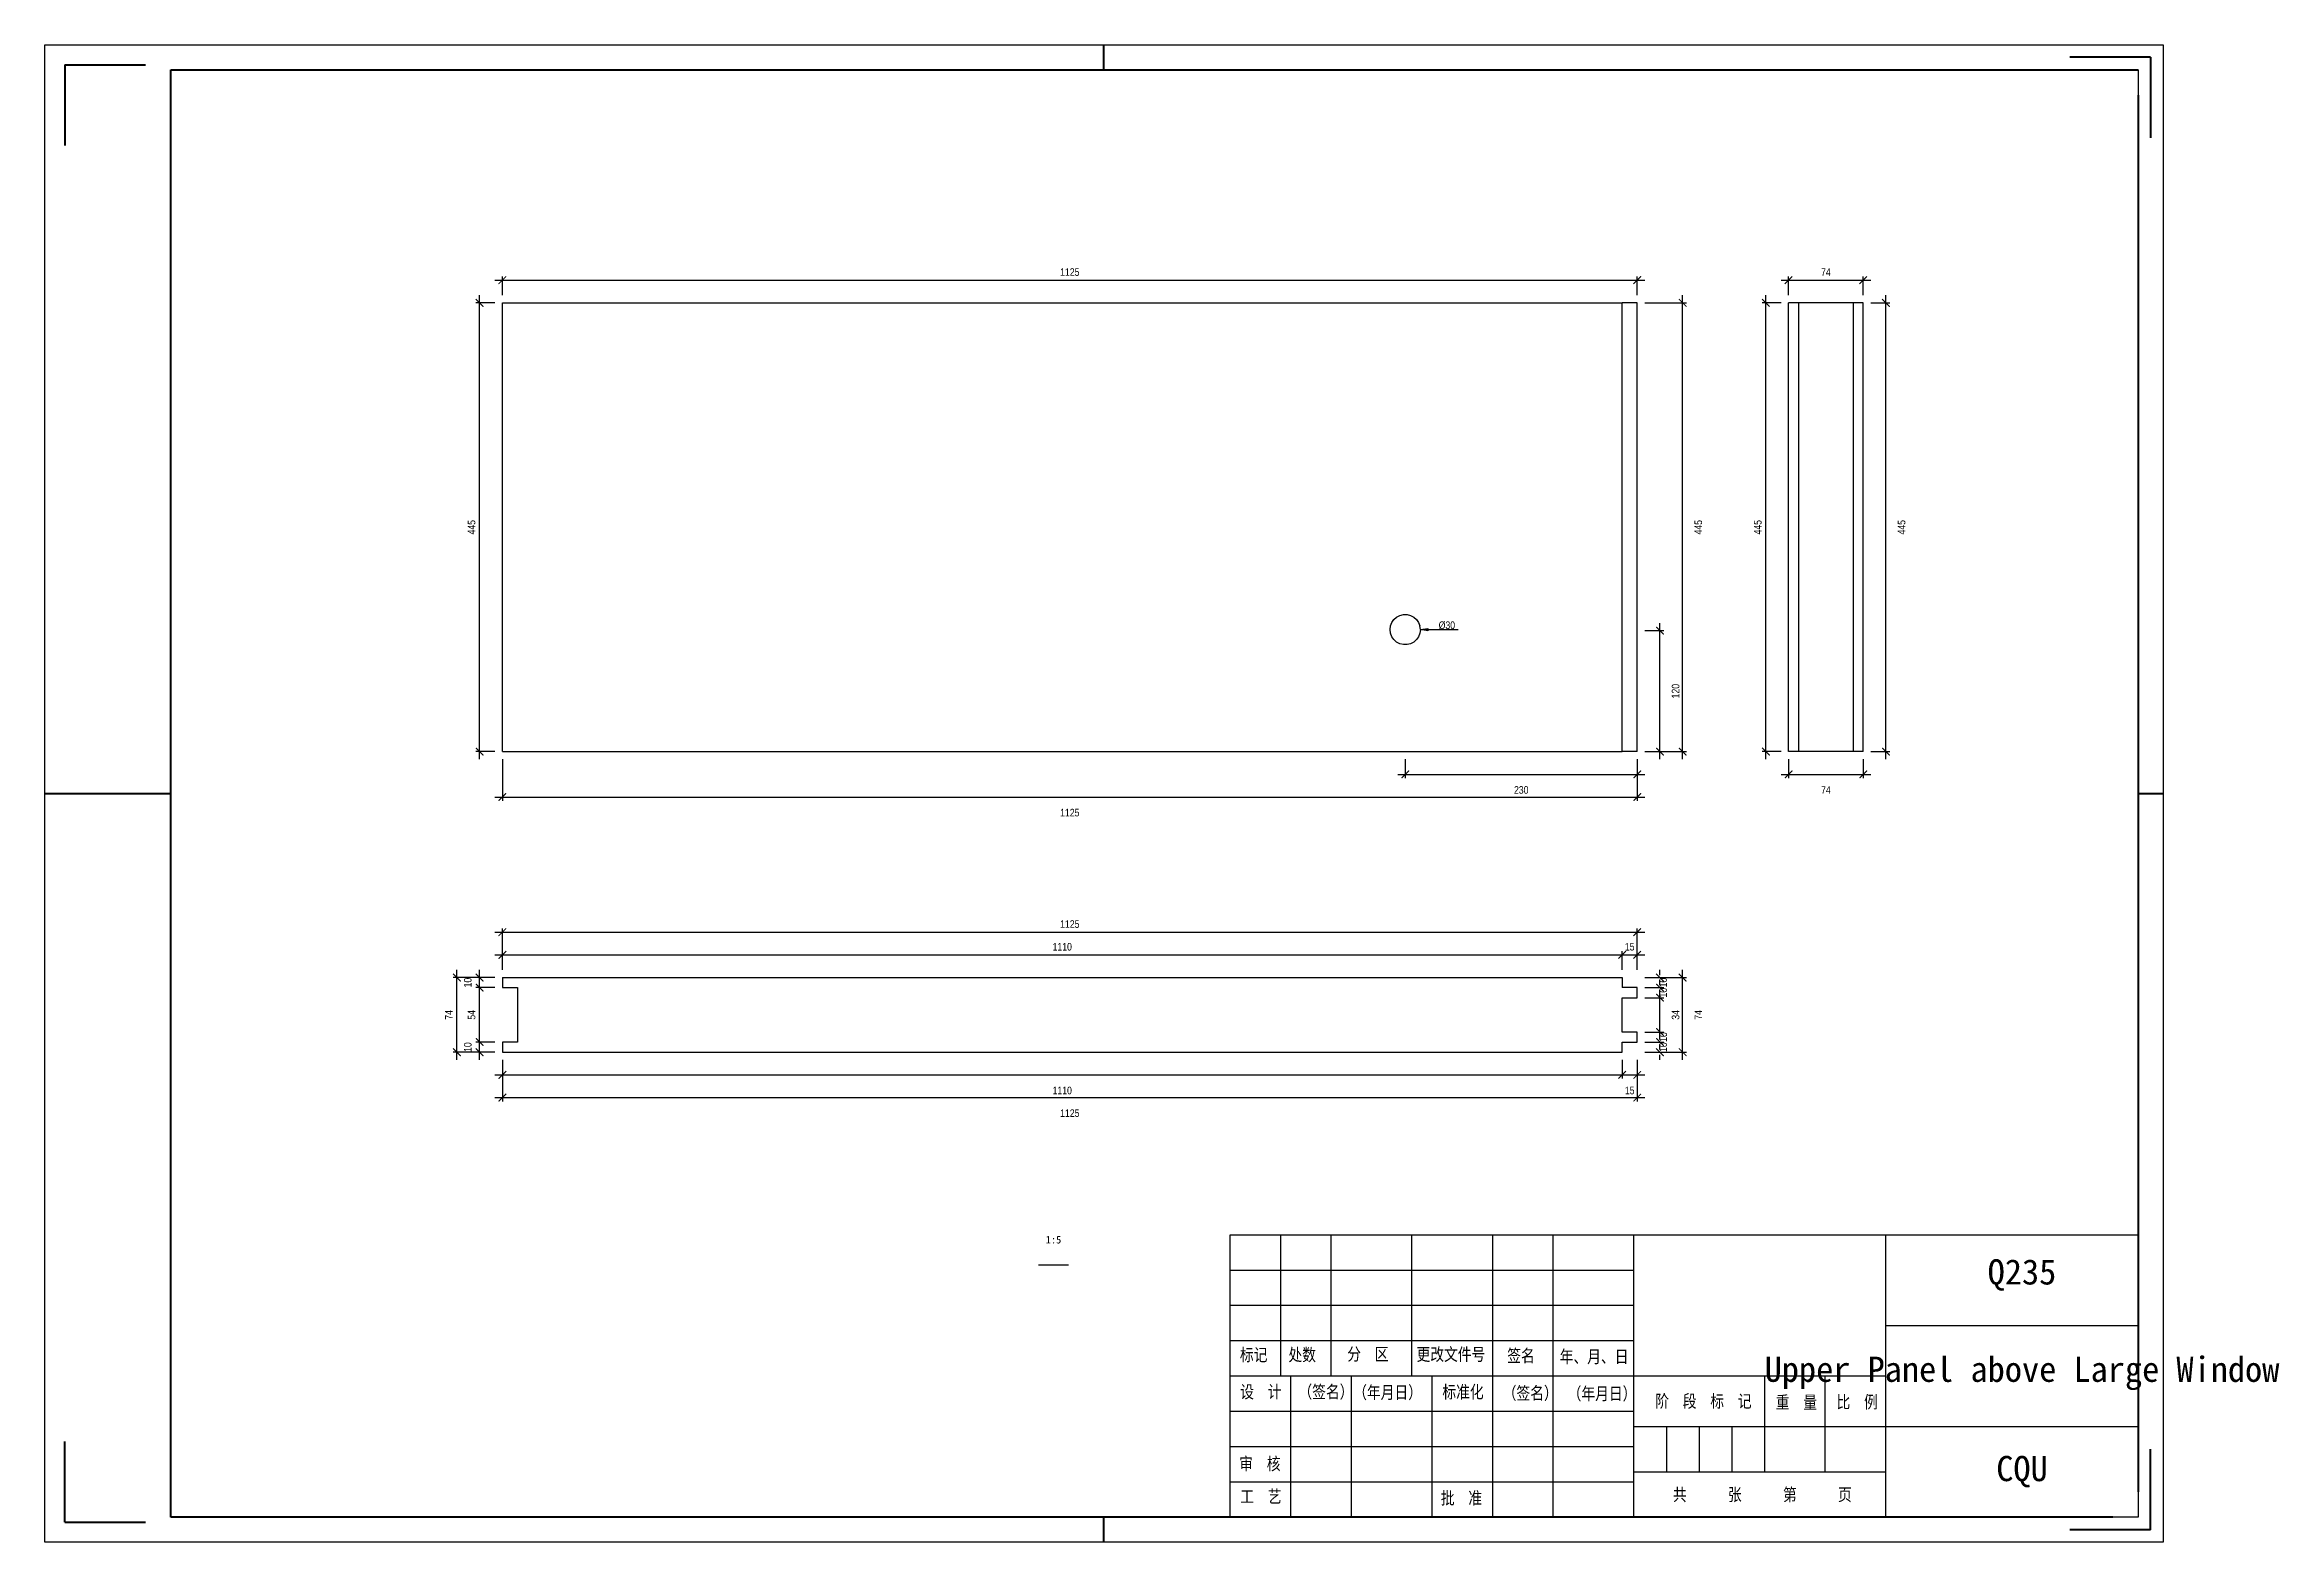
# Model space of a CAD drawing. Header units: millimetres. Extents: x 0 to 1925, y 0 to 4345.
# Drawn here: x 490 to 933, y 4037 to 4334 of the extents above; entities that cross this region are included whole.
import ezdxf

# ---------------------------------------------------------------- set-up
doc = ezdxf.new("R2010")
doc.units = ezdxf.units.MM
doc.layers.add('总内框线', color=7, linetype='Continuous', lineweight=50)
doc.layers.add('总外框线', color=7, linetype='Continuous', lineweight=30)
doc.styles.add('OpenSansCondensed-Light', font='OpenSansCondensed-Light.ttf')
doc.styles.add('陈杰（2）', font='gbenor.shx', dxfattribs={"width": 0.8, "bigfont": 'gbcbig.shx'})
doc.dimstyles.new('EZ_RADIUS', dxfattribs={"dimtxt": 0.25, "dimasz": 0.25, "dimexe": 0.375, "dimexo": 0.125, "dimgap": 0.1, "dimtad": 1, "dimlfac": 100, "dimzin": 12, "dimdsep": 46, "dimtxsty": 'OpenSansCondensed-Light', "dimblk": 'CLOSEDBLANK', "dimcen": 0, "dimazin": 3, "dimtfac": 0.5, "dimtofl": 0, "dimtmove": 1, "dimatfit": 3, "dimarcsym": 0})
doc.dimstyles.new('EZDXF', dxfattribs={"dimtxt": 0.25, "dimasz": 0.175, "dimexe": 0.375, "dimexo": 0.125, "dimgap": 0.1, "dimtad": 1, "dimlfac": 100, "dimzin": 12, "dimdsep": 46, "dimtxsty": 'OpenSansCondensed-Light', "dimblk": 'ARCHTICK', "dimcen": 2.5, "dimazin": 3, "dimtfac": 0.5, "dimtmove": 2, "dimatfit": 3, "dimarcsym": 0})

msp = doc.modelspace()

# ---------------------------------------------------------------- texts
at = {"attachment_point": 5}
for s, insert, char_height in [('1:5', (690, 4097), 1.5), ('Q235', (882, 4090), 5), ('Upper Panel above Large Window', (882, 4070.5), 5), ('CQU', (882, 4051), 5)]:
    msp.add_mtext(s, dxfattribs=dict(at, insert=insert, char_height=char_height))
at = {"char_height": 2.5, "width": 93.0192856, "attachment_point": 1, "style": '陈杰（2）'}
for s, insert in [('{\\fSimSun|b0|i0|c134|p2;标记}', (726.95482, 4075.44053)), ('{\\fSimSun|b0|i0|c134|p2;处数}', (736.57596, 4075.45543)), ('{\\fSimSun|b0|i0|c134|p2;分\u3000区}', (748.23692, 4075.57959)), ('{\\fSimSun|b0|i0|c134|p2;更改文件号}', (761.97169, 4075.52496)), ('{\\fSimSun|b0|i0|c134|p2;签名}', (779.95608, 4075.2667)), ('{\\fSimSun|b0|i0|c134|p2;年、月、日}', (790.35064, 4075.07301)), ('{\\fSimSun|b0|i0|c134|p2;设\u3000计}', (727.01432, 4068.10007)), ('{\\fSimSun|b0|i0|c134|p2;（签名）}', (738.55629, 4068.10007)), ('{\\fSimSun|b0|i0|c134|p2;\u3000（年月日）}', (746.68156, 4067.98584)), ('{\\fSimSun|b0|i0|c134|p2;标准化}', (767.08823, 4068.08517)), ('{\\fSimSun|b0|i0|c134|p2;（签名）}', (779.05516, 4067.83685)), ('{\\fSimSun|b0|i0|c134|p2;（年月日）}', (791.923, 4067.73752)), ('{\\fSimSun|b0|i0|c134|p2;阶\u3000段\u3000标\u3000记}', (809.30395, 4066.25254)), ('{\\fSimSun|b0|i0|c134|p2;重\u3000量}', (833.18681, 4066.02408)), ('{\\fSimSun|b0|i0|c134|p2;比\u3000例}', (845.23873, 4066.09361)), ('{\\fSimSun|b0|i0|c134|p2;审\u3000核}', (726.81034, 4053.83138)), ('{\\fSimSun|b0|i0|c134|p2;工\u3000艺}', (727.01432, 4047.34515)), ('{\\fSimSun|b0|i0|c134|p2;批\u3000准}', (766.78226, 4047.0273)), ('{\\fSimSun|b0|i0|c134|p2;共\u3000\u3000\u3000张\u3000\u3000\u3000第\u3000\u3000\u3000页}', (812.79713, 4047.72757))]:
    msp.add_mtext(s, dxfattribs=dict(at, insert=insert))

# ---------------------------------------------------------------- blocks, each defined once
blk = doc.blocks.new('_CLOSED')
at = {"color": 0, "linetype": 'ByBlock'}
blk.add_line((0, 0), (-1, 0), dxfattribs=at)
blk.add_lwpolyline([(-1, 0.16), (0, 0), (-1, -0.16)], close=True, dxfattribs=at)
blk = doc.blocks.new('*D1054')
at = {"transparency": 16777216}
for p, q in [((764.23, 4218), (765.73, 4218)), ((765.73, 4218), (770.23, 4218))]:
    blk.add_line(p, q, dxfattribs=at)
at = {"layer": 'Defpoints', "transparency": 16777216}
for p in [(759.73, 4218), (762.73, 4218)]:
    blk.add_point(p, dxfattribs=at)
at = {"transparency": 16777216, "xscale": 1.5, "yscale": 1.5, "rotation": 179.9999999973622}
blk.add_blockref('_CLOSED', (762.73, 4218), dxfattribs=at)
at = {"transparency": 16777216, "insert": (767.98, 4218.85), "char_height": 1.5, "attachment_point": 5, "style": 'OpenSansCondensed-Light'}
blk.add_mtext('%%c30', dxfattribs=at)
blk = doc.blocks.new('_ARCHTICK')
at = {"color": 0, "linetype": 'ByBlock', "const_width": 0.15}
blk.add_lwpolyline([(-0.5, -0.5), (0.5, 0.5)], dxfattribs=at)

# ---------------------------------------------------------------- dimensions: what is measured, and where the dimension line sits
for base, p1, p2, location, override in [((580.72901, 4287.3), (580.72901, 4282.8), (805.72901, 4282.8), (693.22901, 4288.9), {"dimtxt": 1.5, "dimasz": 1.5, "dimexe": 0.75, "dimexo": 1.5, "dimtad": 1, "dimlfac": 5, "dimblk": 'ARCHTICK', "dimsah": 0, "dimtsz": 0, "dimdle": 1.5, "dimtmove": 2}), ((835.72901, 4287.3), (835.72901, 4282.8), (850.52901, 4282.8), (843.12901, 4288.9), {"dimtxt": 1.5, "dimasz": 1.5, "dimexe": 0.75, "dimexo": 1.5, "dimtad": 1, "dimlfac": 5, "dimblk": 'ARCHTICK', "dimsah": 0, "dimtsz": 0, "dimdle": 1.5, "dimtmove": 2}), ((580.72901, 4184.8), (580.72901, 4193.8), (805.72901, 4193.8), (693.22901, 4181.7), {"dimtxt": 1.5, "dimasz": 1.5, "dimexe": 0.75, "dimexo": 1.5, "dimtad": 4, "dimlfac": 5, "dimblk": 'ARCHTICK', "dimsah": 0, "dimtsz": 0, "dimdle": 1.5, "dimtmove": 2}), ((759.72901, 4189.3), (759.72901, 4193.8), (805.72901, 4193.8), (782.72901, 4186.2), {"dimtxt": 1.5, "dimasz": 1.5, "dimexe": 0.75, "dimexo": 1.5, "dimtad": 4, "dimlfac": 5, "dimblk": 'ARCHTICK', "dimsah": 0, "dimtsz": 0, "dimdle": 1.5, "dimtmove": 2}), ((835.72901, 4189.3), (835.72901, 4193.8), (850.52901, 4193.8), (843.12901, 4186.2), {"dimtxt": 1.5, "dimasz": 1.5, "dimexe": 0.75, "dimexo": 1.5, "dimtad": 4, "dimlfac": 5, "dimblk": 'ARCHTICK', "dimsah": 0, "dimtsz": 0, "dimdle": 1.5, "dimtmove": 2}), ((580.72901, 4158), (580.72901, 4149), (805.72901, 4149), (693.22901, 4159.6), {"dimtxt": 1.5, "dimasz": 1.5, "dimexe": 0.75, "dimexo": 1.5, "dimtad": 1, "dimlfac": 5, "dimblk": 'ARCHTICK', "dimsah": 0, "dimtsz": 0, "dimdle": 1.5, "dimtmove": 2}), ((580.72901, 4153.5), (580.72901, 4149), (802.72901, 4149), (691.72901, 4155.1), {"dimtxt": 1.5, "dimasz": 1.5, "dimexe": 0.75, "dimexo": 1.5, "dimtad": 1, "dimlfac": 5, "dimblk": 'ARCHTICK', "dimsah": 0, "dimtsz": 0, "dimdle": 1.5, "dimtmove": 2}), ((802.72901, 4153.5), (802.72901, 4149), (805.72901, 4149), (804.22901, 4155.1), {"dimtxt": 1.5, "dimasz": 1.5, "dimexe": 0.75, "dimexo": 1.5, "dimtad": 1, "dimlfac": 5, "dimblk": 'ARCHTICK', "dimsah": 0, "dimtsz": 0, "dimdle": 1.5, "dimtmove": 2}), ((580.72901, 4129.7), (580.72901, 4134.2), (802.72901, 4134.2), (691.72901, 4126.6), {"dimtxt": 1.5, "dimasz": 1.5, "dimexe": 0.75, "dimexo": 1.5, "dimtad": 4, "dimlfac": 5, "dimblk": 'ARCHTICK', "dimsah": 0, "dimtsz": 0, "dimdle": 1.5, "dimtmove": 2}), ((580.72901, 4125.2), (580.72901, 4134.2), (805.72901, 4134.2), (693.22901, 4122.1), {"dimtxt": 1.5, "dimasz": 1.5, "dimexe": 0.75, "dimexo": 1.5, "dimtad": 4, "dimlfac": 5, "dimblk": 'ARCHTICK', "dimsah": 0, "dimtsz": 0, "dimdle": 1.5, "dimtmove": 2}), ((802.72901, 4129.7), (802.72901, 4134.2), (805.72901, 4134.2), (804.22901, 4126.6), {"dimtxt": 1.5, "dimasz": 1.5, "dimexe": 0.75, "dimexo": 1.5, "dimtad": 4, "dimlfac": 5, "dimblk": 'ARCHTICK', "dimsah": 0, "dimtsz": 0, "dimdle": 1.5, "dimtmove": 2})]:
    msp.add_linear_dim(base=base, p1=p1, p2=p2, location=location, dimstyle='EZDXF', override=override).render()
for base, p1, p2, location, override in [((576.22901, 4193.8), (580.72901, 4193.8), (580.72901, 4282.8), (574.62901, 4238.3), {"dimtxt": 1.5, "dimasz": 1.5, "dimexe": 0.75, "dimexo": 1.5, "dimtad": 1, "dimlfac": 5, "dimblk": 'ARCHTICK', "dimsah": 0, "dimtsz": 0, "dimdle": 1.5, "dimtmove": 2}), ((814.72901, 4193.8), (805.72901, 4193.8), (805.72901, 4282.8), (817.82901, 4238.3), {"dimtxt": 1.5, "dimasz": 1.5, "dimexe": 0.75, "dimexo": 1.5, "dimtad": 4, "dimlfac": 5, "dimblk": 'ARCHTICK', "dimsah": 0, "dimtsz": 0, "dimdle": 1.5, "dimtmove": 2}), ((831.22901, 4193.8), (835.72901, 4193.8), (835.72901, 4282.8), (829.62901, 4238.3), {"dimtxt": 1.5, "dimasz": 1.5, "dimexe": 0.75, "dimexo": 1.5, "dimtad": 1, "dimlfac": 5, "dimblk": 'ARCHTICK', "dimsah": 0, "dimtsz": 0, "dimdle": 1.5, "dimtmove": 2}), ((855.02901, 4193.8), (850.52901, 4193.8), (850.52901, 4282.8), (858.12901, 4238.3), {"dimtxt": 1.5, "dimasz": 1.5, "dimexe": 0.75, "dimexo": 1.5, "dimtad": 4, "dimlfac": 5, "dimblk": 'ARCHTICK', "dimsah": 0, "dimtsz": 0, "dimdle": 1.5, "dimtmove": 2}), ((810.22901, 4193.8), (805.72901, 4193.8), (805.72901, 4217.8), (813.32901, 4205.8), {"dimtxt": 1.5, "dimasz": 1.5, "dimexe": 0.75, "dimexo": 1.5, "dimtad": 4, "dimlfac": 5, "dimblk": 'ARCHTICK', "dimsah": 0, "dimtsz": 0, "dimdle": 1.5, "dimtmove": 2}), ((571.72901, 4134.2), (580.72901, 4134.2), (580.72901, 4149), (570.12901, 4141.6), {"dimtxt": 1.5, "dimasz": 1.5, "dimexe": 0.75, "dimexo": 1.5, "dimtad": 1, "dimlfac": 5, "dimblk": 'ARCHTICK', "dimsah": 0, "dimtsz": 0, "dimdle": 1.5, "dimtmove": 2}), ((576.22901, 4147), (580.72901, 4147), (580.72901, 4149), (573.87901, 4148), {"dimtxt": 1.5, "dimasz": 1.5, "dimexe": 0.75, "dimexo": 1.5, "dimtad": 1, "dimlfac": 5, "dimblk": 'ARCHTICK', "dimsah": 0, "dimtsz": 0, "dimdle": 1.5, "dimtmove": 2}), ((576.22901, 4136.2), (580.72901, 4136.2), (580.72901, 4147), (574.62901, 4141.6), {"dimtxt": 1.5, "dimasz": 1.5, "dimexe": 0.75, "dimexo": 1.5, "dimtad": 1, "dimlfac": 5, "dimblk": 'ARCHTICK', "dimsah": 0, "dimtsz": 0, "dimdle": 1.5, "dimtmove": 2}), ((810.22901, 4147), (805.72901, 4147), (805.72901, 4149), (810.87901, 4148), {"dimtxt": 1.5, "dimasz": 1.5, "dimexe": 0.75, "dimexo": 1.5, "dimtad": 4, "dimlfac": 5, "dimblk": 'ARCHTICK', "dimsah": 0, "dimtsz": 0, "dimdle": 1.5, "dimtmove": 2}), ((814.72901, 4134.2), (805.72901, 4134.2), (805.72901, 4149), (817.82901, 4141.6), {"dimtxt": 1.5, "dimasz": 1.5, "dimexe": 0.75, "dimexo": 1.5, "dimtad": 4, "dimlfac": 5, "dimblk": 'ARCHTICK', "dimsah": 0, "dimtsz": 0, "dimdle": 1.5, "dimtmove": 2}), ((810.22901, 4145), (805.72901, 4145), (805.72901, 4147), (810.87901, 4146), {"dimtxt": 1.5, "dimasz": 1.5, "dimexe": 0.75, "dimexo": 1.5, "dimtad": 4, "dimlfac": 5, "dimblk": 'ARCHTICK', "dimsah": 0, "dimtsz": 0, "dimdle": 1.5, "dimtmove": 2}), ((810.22901, 4138.2), (805.72901, 4138.2), (805.72901, 4145), (813.32901, 4141.6), {"dimtxt": 1.5, "dimasz": 1.5, "dimexe": 0.75, "dimexo": 1.5, "dimtad": 4, "dimlfac": 5, "dimblk": 'ARCHTICK', "dimsah": 0, "dimtsz": 0, "dimdle": 1.5, "dimtmove": 2}), ((810.22901, 4136.2), (805.72901, 4136.2), (805.72901, 4138.2), (810.87901, 4137.2), {"dimtxt": 1.5, "dimasz": 1.5, "dimexe": 0.75, "dimexo": 1.5, "dimtad": 4, "dimlfac": 5, "dimblk": 'ARCHTICK', "dimsah": 0, "dimtsz": 0, "dimdle": 1.5, "dimtmove": 2}), ((576.22901, 4134.2), (580.72901, 4134.2), (580.72901, 4136.2), (573.87901, 4135.2), {"dimtxt": 1.5, "dimasz": 1.5, "dimexe": 0.75, "dimexo": 1.5, "dimtad": 1, "dimlfac": 5, "dimblk": 'ARCHTICK', "dimsah": 0, "dimtsz": 0, "dimdle": 1.5, "dimtmove": 2}), ((810.22901, 4134.2), (805.72901, 4134.2), (805.72901, 4136.2), (810.87901, 4135.2), {"dimtxt": 1.5, "dimasz": 1.5, "dimexe": 0.75, "dimexo": 1.5, "dimtad": 4, "dimlfac": 5, "dimblk": 'ARCHTICK', "dimsah": 0, "dimtsz": 0, "dimdle": 1.5, "dimtmove": 2})]:
    msp.add_linear_dim(base=base, p1=p1, p2=p2, angle=90, location=location, dimstyle='EZDXF', override=override).render()
dim = msp.add_diameter_dim_2p(p1=(756.73072, 4218), p2=(762.72729, 4218), text='30', dimstyle='EZ_RADIUS', override={"dimtxt": 1.5, "dimasz": 1.5, "dimexe": 0.75, "dimtad": 1, "dimtoh": 1, "dimlfac": 5, "dimblk": 'CLOSED', "dimsah": 0, "dimtsz": 0})
dim.commit()
dim.dimension.update_dxf_attribs({"geometry": '*D1054', "text_midpoint": (765.72729, 4218)})

# ---------------------------------------------------------------- linework, layer by layer
for p, q in [((905, 4329), (905, 4144)), ((580.72901, 4282.8), (802.72901, 4282.8)), ((580.72901, 4193.8), (580.72901, 4282.8)), ((802.72901, 4193.8), (802.72901, 4282.8)), ((805.72901, 4282.8), (802.72901, 4282.8)), ((805.72901, 4193.8), (805.72901, 4282.8)), ((837.72901, 4282.8), (835.72901, 4282.8)), ((835.72901, 4193.8), (835.72901, 4282.8)), ((837.72901, 4193.8), (837.72901, 4282.8)), ((848.52901, 4282.8), (837.72901, 4282.8)), ((850.52901, 4282.8), (848.52901, 4282.8)), ((848.52901, 4282.8), (848.52901, 4193.8)), ((850.52901, 4193.8), (850.52901, 4282.8)), ((756.72901, 4218), (756.80901, 4218.72)), ((756.80901, 4217.28), (756.72901, 4218)), ((756.80901, 4218.72), (757.06901, 4219.4)), ((757.06901, 4219.4), (757.48901, 4219.98)), ((757.48901, 4219.98), (758.02901, 4220.46)), ((758.02901, 4220.46), (758.66901, 4220.8)), ((758.66901, 4220.8), (759.36901, 4220.98)), ((759.36901, 4220.98), (760.08901, 4220.98)), ((760.08901, 4220.98), (760.78901, 4220.8)), ((760.78901, 4220.8), (761.42901, 4220.46)), ((761.42901, 4220.46), (761.96901, 4219.98)), ((761.96901, 4219.98), (762.38901, 4219.4)), ((762.38901, 4219.4), (762.64901, 4218.72)), ((762.72901, 4218), (762.64901, 4218.72)), ((762.72901, 4218), (762.64901, 4217.28)), ((757.06901, 4216.6), (756.80901, 4217.28)), ((757.48901, 4216.02), (757.06901, 4216.6)), ((758.02901, 4215.54), (757.48901, 4216.02)), ((758.66901, 4215.2), (758.02901, 4215.54)), ((759.36901, 4215.02), (758.66901, 4215.2)), ((760.08901, 4215.02), (759.36901, 4215.02)), ((760.78901, 4215.2), (760.08901, 4215.02)), ((761.42901, 4215.54), (760.78901, 4215.2)), ((761.96901, 4216.02), (761.42901, 4215.54)), ((762.38901, 4216.6), (761.96901, 4216.02)), ((762.64901, 4217.28), (762.38901, 4216.6)), ((580.72901, 4193.8), (802.72901, 4193.8)), ((805.72901, 4193.8), (802.72901, 4193.8)), ((837.72901, 4193.8), (835.72901, 4193.8)), ((848.52901, 4193.8), (837.72901, 4193.8)), ((850.52901, 4193.8), (848.52901, 4193.8)), ((580.72901, 4149), (802.72901, 4149)), ((580.72901, 4149), (580.72901, 4147)), ((580.72901, 4147), (583.72901, 4147)), ((583.72901, 4147), (583.72901, 4136.2)), ((802.72901, 4149), (802.72901, 4147)), ((805.72901, 4147), (802.72901, 4147)), ((805.72901, 4145), (805.72901, 4147)), ((802.72901, 4145), (805.72901, 4145)), ((802.72901, 4138.2), (802.72901, 4145)), ((805.72901, 4138.2), (802.72901, 4138.2)), ((805.72901, 4136.2), (805.72901, 4138.2)), ((583.72901, 4136.2), (580.72901, 4136.2)), ((580.72901, 4136.2), (580.72901, 4134.2)), ((580.72901, 4134.2), (802.72901, 4134.2)), ((802.72901, 4136.2), (805.72901, 4136.2)), ((802.72901, 4134.2), (802.72901, 4136.2)), ((725, 4098), (905, 4098)), ((725, 4042), (725, 4098)), ((735, 4098), (735, 4070)), ((745, 4098), (745, 4070)), ((761, 4098), (761, 4070)), ((777, 4098), (777, 4070)), ((789, 4098), (789, 4042)), ((805, 4098), (805, 4042)), ((855, 4042), (855, 4098)), ((905, 4098), (905, 4042)), ((687, 4092), (693, 4092)), ((725, 4091), (805, 4091)), ((725, 4084), (805, 4084)), ((725, 4077), (805, 4077)), ((855, 4080), (905, 4080)), ((725, 4070), (855, 4070)), ((737, 4070), (737, 4042)), ((749, 4070), (749, 4042)), ((765, 4070), (765, 4042)), ((777, 4070), (777, 4042)), ((831, 4051), (831, 4070)), ((843, 4051), (843, 4070)), ((725, 4063), (805, 4063)), ((805, 4060), (855, 4060)), ((811.5, 4060), (811.5, 4051)), ((818, 4060), (818, 4051)), ((824.5, 4060), (824.5, 4051)), ((855, 4060), (905, 4060)), ((725, 4056), (805, 4056)), ((805, 4051), (855, 4051)), ((725, 4049), (805, 4049)), ((905, 4042), (725, 4042))]:
    msp.add_line(p, q)
at = {"layer": '总内框线'}
for p, q in [((700, 4329), (700, 4334)), ((494, 4330), (494, 4314)), ((494, 4330), (510, 4330)), ((515, 4042), (515, 4329)), ((515, 4329), (905, 4329)), ((907.5, 4331.5), (891.5, 4331.5)), ((907.5, 4331.5), (907.5, 4315.5)), ((905, 4324), (905, 4047)), ((490, 4185.5), (515, 4185.5)), ((905, 4185.5), (910, 4185.5)), ((494, 4041), (494, 4057)), ((907.5, 4039.5), (907.5, 4055.5)), ((494, 4041), (510, 4041)), ((900, 4042), (515, 4042)), ((700, 4037), (700, 4042)), ((907.5, 4039.5), (891.5, 4039.5))]:
    msp.add_line(p, q, dxfattribs=at)
at = {"layer": '总外框线'}
for p, q in [((490, 4037), (490, 4334)), ((490, 4334), (910, 4334)), ((910, 4334), (910, 4037)), ((910, 4037), (490, 4037))]:
    msp.add_line(p, q, dxfattribs=at)

msp.set_redraw_order([(e.dxf.handle, doc.entitydb.next_handle()) for e in msp.query("TEXT MTEXT ATTDEF DIMENSION ARC_DIMENSION")])  # texts and dimensions are drawn at this point

doc.saveas('drawing.dxf')
